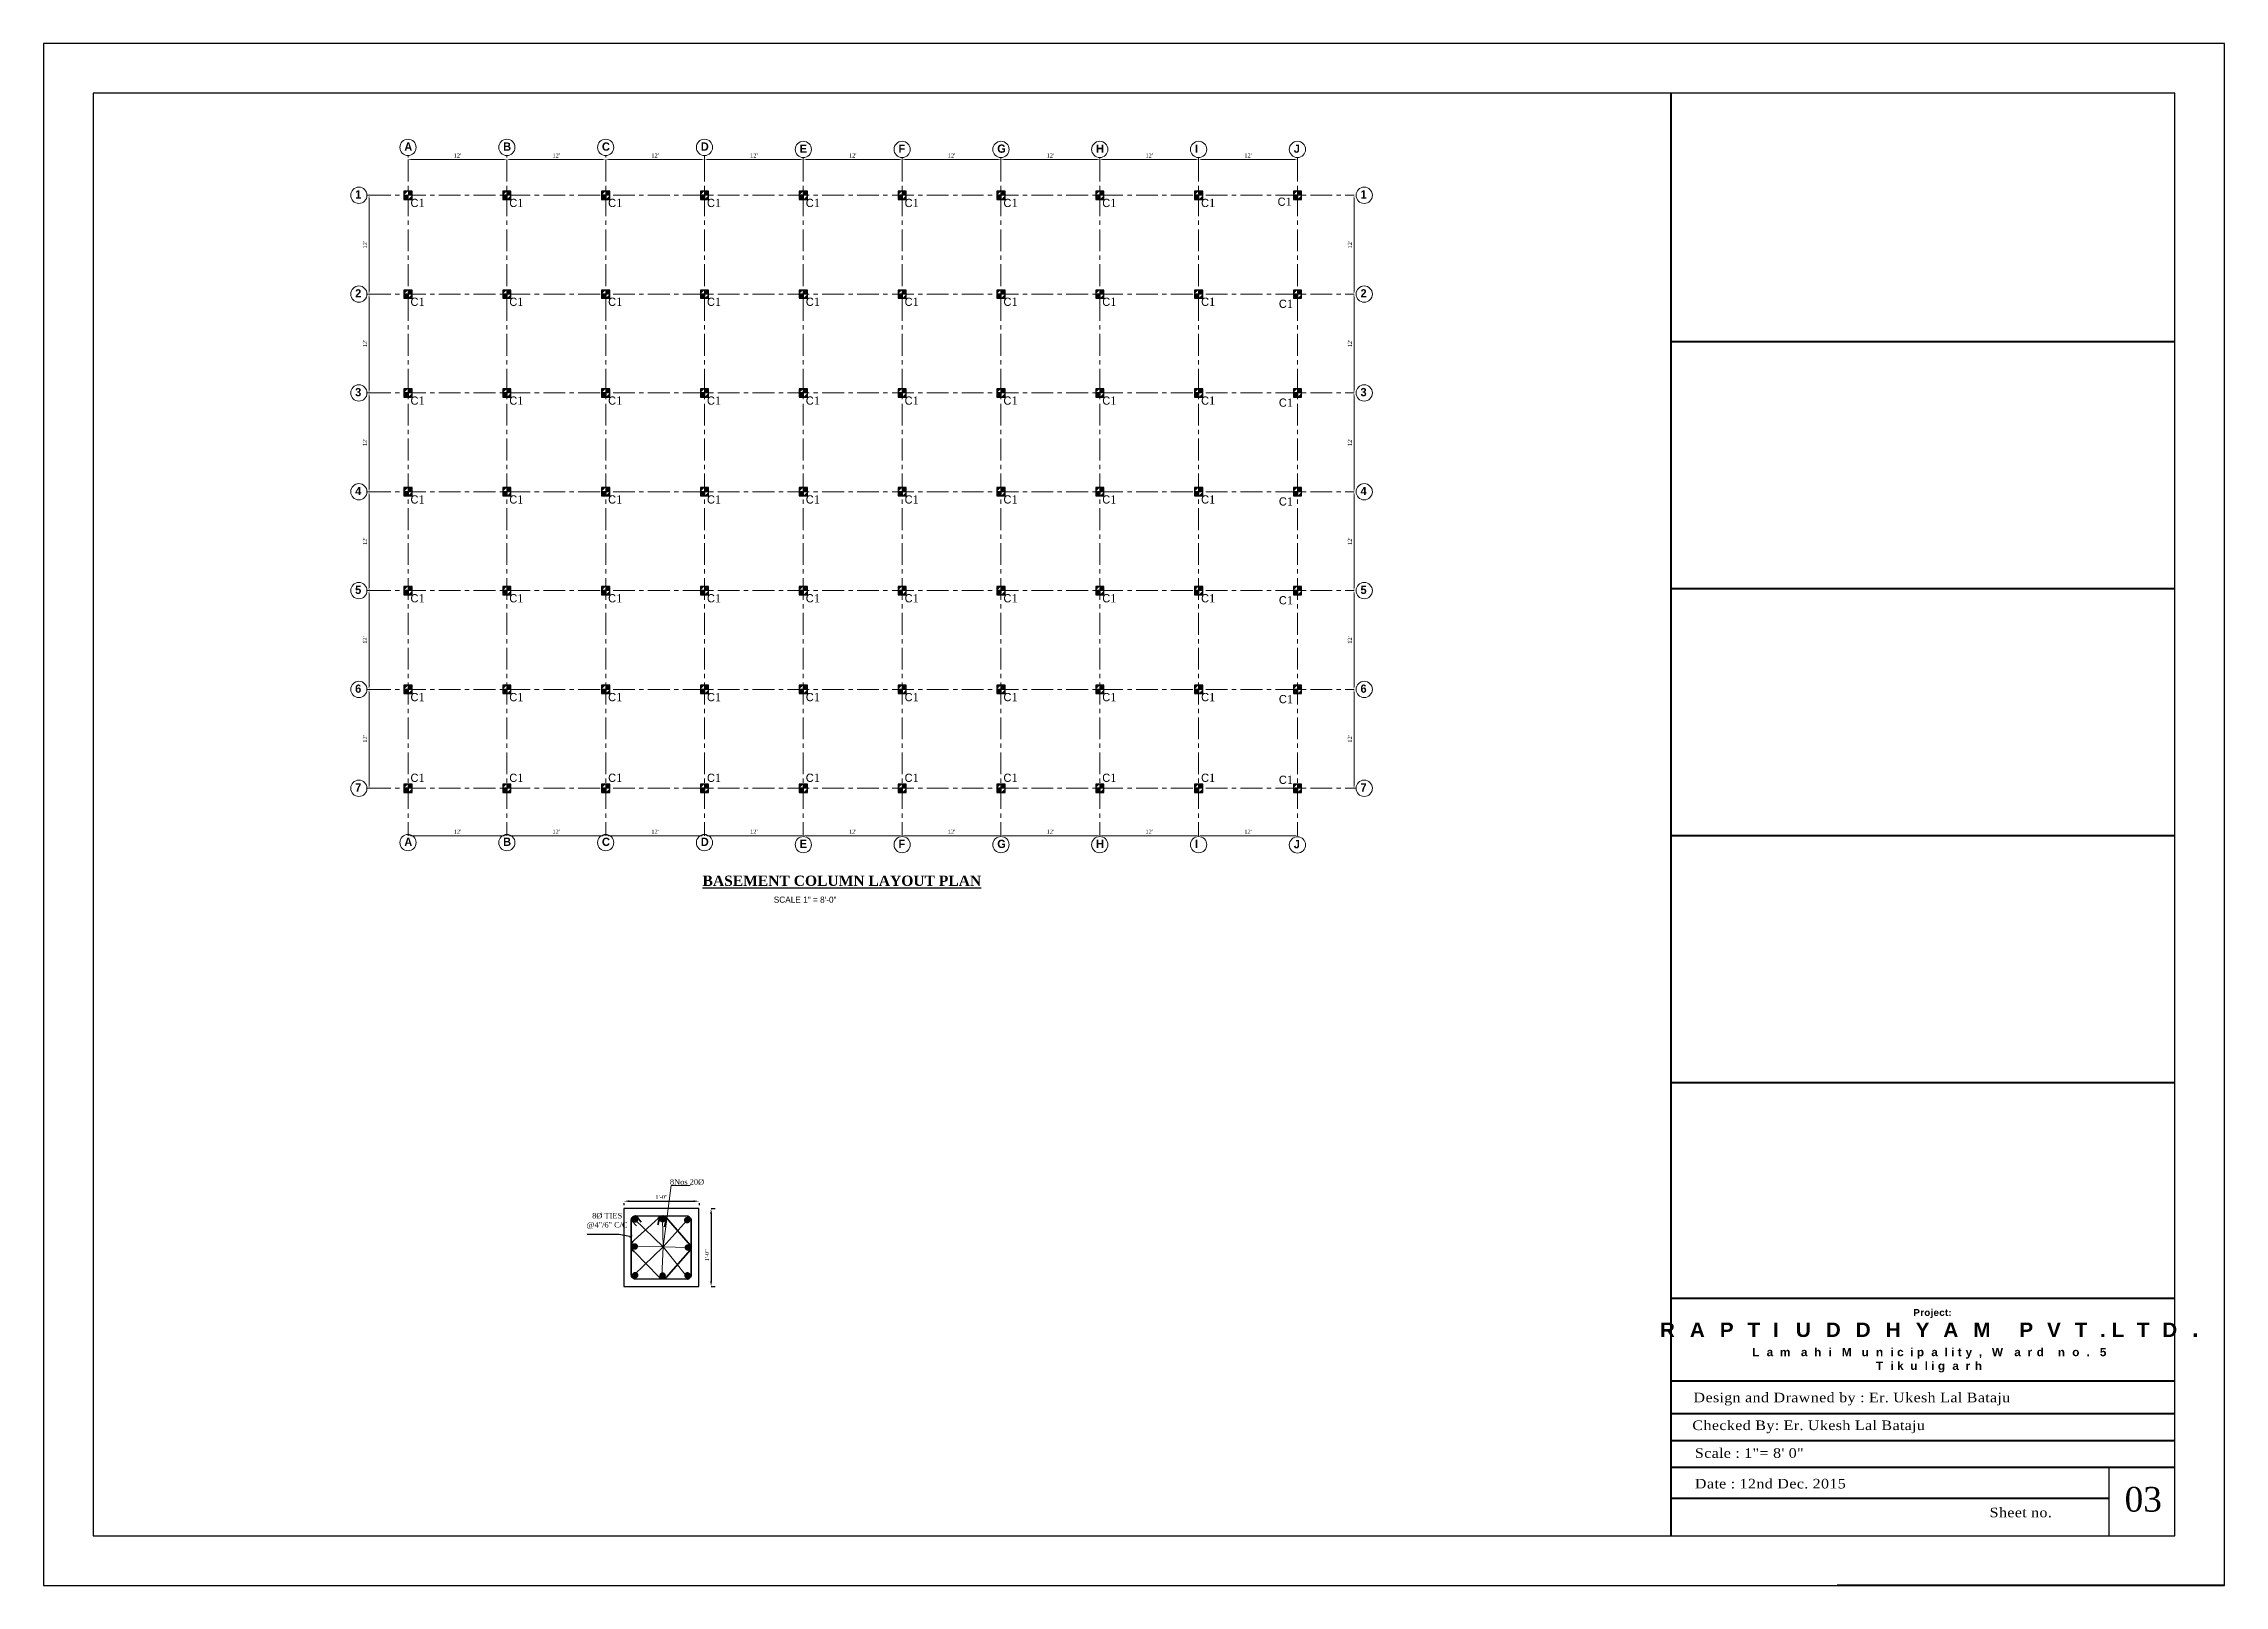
# Model space of a CAD drawing. Extents: x -2338379 to 930990, y -818978 to 106940.
# Drawn here: x 387728 to 390906, y -205212 to -202966 of the extents above; entities that cross this region are included whole.
import ezdxf

# ---------------------------------------------------------------- set-up
doc = ezdxf.new("R2010")
doc.units = 0
doc.header["$MEASUREMENT"] = 0
doc.header["$PDMODE"] = 34
doc.linetypes.add('CENTER', pattern=[50.8, 31.75, -6.35, 6.35, -6.35])
doc.layers.get('0').update_dxf_attribs({"linetype": 'CONTINUOUS', "lineweight": 30})
doc.layers.get('DEFPOINTS').update_dxf_attribs({"linetype": 'CONTINUOUS'})
for name, color, linetype, lineweight in [('Center', 11, 'CENTER', 15), ('DIM', 6, 'CONTINUOUS', 20), ('Dimension', 35, 'CONTINUOUS', 9), ('ope', 1, 'CONTINUOUS', 20), ('Outline', 4, 'CONTINUOUS', 9), ('rcc', 252, 'CONTINUOUS', 30), ('REIN FORCE BAR', 91, 'CONTINUOUS', 35), ('stair', 4, 'CONTINUOUS', 18), ('TEXT', 7, 'CONTINUOUS', 30), ('Text (Data)', 1, 'CONTINUOUS', 13), ('WALL', 1, 'CONTINUOUS', 40)]:
    doc.layers.add(name, color=color, linetype=linetype, lineweight=lineweight)
doc.layers.add('pillar12', color=7, linetype='CONTINUOUS')
doc.styles.get("Standard").update_dxf_attribs({"font": 'times.ttf', "height": 6})
doc.styles.add('STYLUSBT', font='stylu.ttf', dxfattribs={"height": 9})
doc.dimstyles.get("Standard").update_dxf_attribs({"dimscale": 0.5, "dimtxt": 12, "dimasz": 4, "dimexe": 6, "dimexo": 6, "dimgap": 3, "dimtad": 1, "dimdec": 1, "dimzin": 11, "dimdsep": 46, "dimlunit": 4, "dimtxsty": 'Standard', "dimblk1": 'ARCHTICK', "dimblk2": 'ARCHTICK', "dimsah": 1, "dimcen": 2.5, "dimdle": 6, "dimclrd": 6, "dimclre": 6, "dimclrt": 7, "dimazin": 0, "dimtfac": 1, "dimtdec": 1, "dimtix": 1, "dimtmove": 1, "dimatfit": 3, "dimldrblk": 'ARCHTICK', "dimfxl": 1, "dimtolj": 1, "dimtzin": 0, "dimarcsym": 0})
doc.dimstyles.new('Standard$0', dxfattribs={"dimtxt": 6, "dimasz": 4, "dimexe": 3, "dimexo": 6, "dimgap": 3, "dimtad": 1, "dimdec": 1, "dimzin": 0, "dimdsep": 46, "dimlunit": 4, "dimtxsty": 'Standard', "dimcen": 0.09, "dimclrd": 6, "dimclre": 6, "dimclrt": 7, "dimadec": 0, "dimazin": 0, "dimtfac": 1, "dimtdec": 1, "dimtix": 1, "dimtofl": 0, "dimtmove": 1, "dimatfit": 3, "dimfxl": 1, "dimtolj": 1, "dimtzin": 0, "dimlwd": 18, "dimlwe": 18, "dimarcsym": 0})

msp = doc.modelspace()

# ---------------------------------------------------------------- texts
for s, insert, char_height, width, attachment_point in [('\\pi-24,l24,t24;{\\fArial Black|b1|i0|c0|p34;\\W0.9;\\T1.05;Project:\\P\\H2.1x;\\T2;RAPTI UDDHYAM PVT.LTD\\H1.143x;.\\H0.5208x;\\O\\P\\H0.9599x;\\oLamahi Municipality, Ward no. 5\\PTikuligarh}', (390480.48, -204809.78), 10, 762.9723, 2), ('\\pi-42,l42,t42;{\\W1.1;\\T1.05;Design and Drawned by : Er. Ukesh Lal Bataju}', (390132.03, -204931.65), 14, 478.4843, 1), ('\\pi-42,l42,t42;{\\W1.1;\\T1.05;Checked By: Er. Ukesh Lal Bataju}', (390130.47, -204972.1), 14, 478.4843, 1), ('\\pi-42,l42,t42;{\\W1.1;\\T1.05;Scale : 1"= 8\' 0"}', (390134.09, -205012.57), 14, 478.4843, 1), ('\\pi-42,l42,t42;{\\W1.1;\\T1.05;Date : 12nd Dec. 2015}', (390134.09, -205057.16), 14, 478.4843, 1), ('\\pi-42,l42,t42;{\\W1.1;\\T1.05;Sheet no.}', (390563.59, -205099.19), 14, 478.4843, 1)]:
    msp.add_mtext(s, dxfattribs=dict(insert=insert, char_height=char_height, width=width, attachment_point=attachment_point))
at = {"layer": 'TEXT', "attachment_point": 1}
for s, insert, char_height, width in [('{\\fCentury Gothic|b1|i0|c0|p34;A}', (388253.59, -203110), 12, 451.5), ('{\\fCentury Gothic|b1|i0|c0|p34;B}', (388397.59, -203110), 12, 451.5), ('{\\fCentury Gothic|b1|i0|c0|p34;C}', (388541.59, -203110), 12, 451.5), ('{\\fCentury Gothic|b1|i0|c0|p34;D}', (388685.59, -203110), 12, 451.5), ('{\\fCentury Gothic|b1|i0|c0|p34;E}', (388829.59, -203113), 12, 451.5), ('{\\fCentury Gothic|b1|i0|c0|p34;F}', (388973.59, -203113), 12, 451.5), ('{\\fCentury Gothic|b1|i0|c0|p34;G}', (389117.59, -203113), 12, 451.5), ('{\\fCentury Gothic|b1|i0|c0|p34;H}', (389261.59, -203113), 12, 451.5), ('{\\fCentury Gothic|b1|i0|c0|p34;I}', (389405.59, -203113), 12, 451.5), ('{\\fCentury Gothic|b1|i0|c0|p34;J}', (389549.59, -203113), 12, 451.5), ('{\\fCentury Gothic|b1|i0|c0|p34;1}', (388181.96, -203179.82), 12, 451.5), ('{\\fCentury Gothic|b0|i0|c0|p34;C}1', (388262.61, -203192.13), 12, 22.0563), ('{\\fCentury Gothic|b0|i0|c0|p34;C}1', (388406.61, -203192.13), 12, 22.0563), ('{\\fCentury Gothic|b0|i0|c0|p34;C}1', (388550.61, -203192.13), 12, 22.0563), ('{\\fCentury Gothic|b0|i0|c0|p34;C}1', (388694.61, -203192.13), 12, 22.0563), ('{\\fCentury Gothic|b0|i0|c0|p34;C}1', (388838.61, -203192.13), 12, 22.0563), ('{\\fCentury Gothic|b0|i0|c0|p34;C}1', (388982.61, -203192.13), 12, 22.0563), ('{\\fCentury Gothic|b0|i0|c0|p34;C}1', (389126.61, -203192.13), 12, 22.0563), ('{\\fCentury Gothic|b0|i0|c0|p34;C}1', (389270.61, -203192.13), 12, 22.0563), ('{\\fCentury Gothic|b0|i0|c0|p34;C}1', (389414.61, -203192.13), 12, 22.0563), ('{\\fCentury Gothic|b0|i0|c0|p34;C}1', (389526.07, -203190.34), 12, 22.0563), ('{\\fCentury Gothic|b1|i0|c0|p34;1}', (389646.85, -203179.82), 12, 451.5), ('{\\fCentury Gothic|b1|i0|c0|p34;2}', (388181.96, -203323.82), 12, 451.5), ('{\\fCentury Gothic|b1|i0|c0|p34;2}', (389646.85, -203323.82), 12, 451.5), ('{\\fCentury Gothic|b0|i0|c0|p34;C}1', (388262.61, -203336.13), 12, 22.0563), ('{\\fCentury Gothic|b0|i0|c0|p34;C}1', (388406.61, -203336.13), 12, 22.0563), ('{\\fCentury Gothic|b0|i0|c0|p34;C}1', (388550.61, -203336.13), 12, 22.0563), ('{\\fCentury Gothic|b0|i0|c0|p34;C}1', (388694.61, -203336.13), 12, 22.0563), ('{\\fCentury Gothic|b0|i0|c0|p34;C}1', (388838.61, -203336.13), 12, 22.0563), ('{\\fCentury Gothic|b0|i0|c0|p34;C}1', (388982.61, -203336.13), 12, 22.0563), ('{\\fCentury Gothic|b0|i0|c0|p34;C}1', (389126.61, -203336.13), 12, 22.0563), ('{\\fCentury Gothic|b0|i0|c0|p34;C}1', (389270.61, -203336.13), 12, 22.0563), ('{\\fCentury Gothic|b0|i0|c0|p34;C}1', (389414.61, -203336.13), 12, 22.0563), ('{\\fCentury Gothic|b0|i0|c0|p34;C}1', (389527.91, -203339.07), 12, 22.0563), ('{\\fCentury Gothic|b1|i0|c0|p34;3}', (388181.96, -203467.82), 12, 451.5), ('{\\fCentury Gothic|b0|i0|c0|p34;C}1', (388262.61, -203480.13), 12, 22.0563), ('{\\fCentury Gothic|b0|i0|c0|p34;C}1', (388406.61, -203480.13), 12, 22.0563), ('{\\fCentury Gothic|b0|i0|c0|p34;C}1', (388550.61, -203480.13), 12, 22.0563), ('{\\fCentury Gothic|b0|i0|c0|p34;C}1', (388694.61, -203480.13), 12, 22.0563), ('{\\fCentury Gothic|b0|i0|c0|p34;C}1', (388838.61, -203480.13), 12, 22.0563), ('{\\fCentury Gothic|b0|i0|c0|p34;C}1', (388982.61, -203480.13), 12, 22.0563), ('{\\fCentury Gothic|b0|i0|c0|p34;C}1', (389126.61, -203480.13), 12, 22.0563), ('{\\fCentury Gothic|b0|i0|c0|p34;C}1', (389270.61, -203480.13), 12, 22.0563), ('{\\fCentury Gothic|b0|i0|c0|p34;C}1', (389414.61, -203480.13), 12, 22.0563), ('{\\fCentury Gothic|b0|i0|c0|p34;C}1', (389527.91, -203483.07), 12, 22.0563), ('{\\fCentury Gothic|b1|i0|c0|p34;3}', (389646.85, -203467.82), 12, 451.5), ('{\\fCentury Gothic|b1|i0|c0|p34;4}', (388181.96, -203611.82), 12, 451.5), ('{\\fCentury Gothic|b1|i0|c0|p34;4}', (389646.85, -203611.82), 12, 451.5), ('{\\fCentury Gothic|b0|i0|c0|p34;C}1', (388262.61, -203624.13), 12, 22.0563), ('{\\fCentury Gothic|b0|i0|c0|p34;C}1', (388406.61, -203624.13), 12, 22.0563), ('{\\fCentury Gothic|b0|i0|c0|p34;C}1', (388550.61, -203624.13), 12, 22.0563), ('{\\fCentury Gothic|b0|i0|c0|p34;C}1', (388694.61, -203624.13), 12, 22.0563), ('{\\fCentury Gothic|b0|i0|c0|p34;C}1', (388838.61, -203624.13), 12, 22.0563), ('{\\fCentury Gothic|b0|i0|c0|p34;C}1', (388982.61, -203624.13), 12, 22.0563), ('{\\fCentury Gothic|b0|i0|c0|p34;C}1', (389126.61, -203624.13), 12, 22.0563), ('{\\fCentury Gothic|b0|i0|c0|p34;C}1', (389270.61, -203624.13), 12, 22.0563), ('{\\fCentury Gothic|b0|i0|c0|p34;C}1', (389414.61, -203624.13), 12, 22.0563), ('{\\fCentury Gothic|b0|i0|c0|p34;C}1', (389527.91, -203627.07), 12, 22.0563), ('{\\fCentury Gothic|b1|i0|c0|p34;5}', (388181.96, -203755.82), 12, 451.5), ('{\\fCentury Gothic|b0|i0|c0|p34;C}1', (388262.61, -203768.13), 12, 22.0563), ('{\\fCentury Gothic|b0|i0|c0|p34;C}1', (388406.61, -203768.13), 12, 22.0563), ('{\\fCentury Gothic|b0|i0|c0|p34;C}1', (388550.61, -203768.13), 12, 22.0563), ('{\\fCentury Gothic|b0|i0|c0|p34;C}1', (388694.61, -203768.13), 12, 22.0563), ('{\\fCentury Gothic|b0|i0|c0|p34;C}1', (388838.61, -203768.13), 12, 22.0563), ('{\\fCentury Gothic|b0|i0|c0|p34;C}1', (388982.61, -203768.13), 12, 22.0563), ('{\\fCentury Gothic|b0|i0|c0|p34;C}1', (389126.61, -203768.13), 12, 22.0563), ('{\\fCentury Gothic|b0|i0|c0|p34;C}1', (389270.61, -203768.13), 12, 22.0563), ('{\\fCentury Gothic|b0|i0|c0|p34;C}1', (389414.61, -203768.13), 12, 22.0563), ('{\\fCentury Gothic|b0|i0|c0|p34;C}1', (389527.91, -203771.07), 12, 22.0563), ('{\\fCentury Gothic|b1|i0|c0|p34;5}', (389646.85, -203755.82), 12, 451.5), ('{\\fCentury Gothic|b1|i0|c0|p34;6}', (388181.96, -203899.82), 12, 451.5), ('{\\fCentury Gothic|b1|i0|c0|p34;6}', (389646.85, -203899.82), 12, 451.5), ('{\\fCentury Gothic|b0|i0|c0|p34;C}1', (388262.61, -203912.13), 12, 22.0563), ('{\\fCentury Gothic|b0|i0|c0|p34;C}1', (388406.61, -203912.13), 12, 22.0563), ('{\\fCentury Gothic|b0|i0|c0|p34;C}1', (388550.61, -203912.13), 12, 22.0563), ('{\\fCentury Gothic|b0|i0|c0|p34;C}1', (388694.61, -203912.13), 12, 22.0563), ('{\\fCentury Gothic|b0|i0|c0|p34;C}1', (388838.61, -203912.13), 12, 22.0563), ('{\\fCentury Gothic|b0|i0|c0|p34;C}1', (388982.61, -203912.13), 12, 22.0563), ('{\\fCentury Gothic|b0|i0|c0|p34;C}1', (389126.61, -203912.13), 12, 22.0563), ('{\\fCentury Gothic|b0|i0|c0|p34;C}1', (389270.61, -203912.13), 12, 22.0563), ('{\\fCentury Gothic|b0|i0|c0|p34;C}1', (389414.61, -203912.13), 12, 22.0563), ('{\\fCentury Gothic|b0|i0|c0|p34;C}1', (389527.91, -203915.07), 12, 22.0563), ('{\\fCentury Gothic|b0|i0|c0|p34;C}1', (388262.61, -204029.67), 12, 22.0563), ('{\\fCentury Gothic|b0|i0|c0|p34;C}1', (388406.61, -204029.67), 12, 22.0563), ('{\\fCentury Gothic|b0|i0|c0|p34;C}1', (388550.61, -204029.67), 12, 22.0563), ('{\\fCentury Gothic|b0|i0|c0|p34;C}1', (388694.61, -204029.67), 12, 22.0563), ('{\\fCentury Gothic|b0|i0|c0|p34;C}1', (388838.61, -204029.67), 12, 22.0563), ('{\\fCentury Gothic|b0|i0|c0|p34;C}1', (388982.61, -204029.67), 12, 22.0563), ('{\\fCentury Gothic|b0|i0|c0|p34;C}1', (389126.61, -204029.67), 12, 22.0563), ('{\\fCentury Gothic|b0|i0|c0|p34;C}1', (389270.61, -204029.67), 12, 22.0563), ('{\\fCentury Gothic|b0|i0|c0|p34;C}1', (389414.61, -204029.67), 12, 22.0563), ('{\\fCentury Gothic|b0|i0|c0|p34;C}1', (389527.91, -204032.61), 12, 22.0563), ('{\\fCentury Gothic|b1|i0|c0|p34;7}', (388181.96, -204043.82), 12, 451.5), ('{\\fCentury Gothic|b1|i0|c0|p34;7}', (389646.85, -204043.82), 12, 451.5), ('{\\fCentury Gothic|b1|i0|c0|p34;A}', (388253.59, -204122.99), 12, 451.5), ('{\\fCentury Gothic|b1|i0|c0|p34;B}', (388397.59, -204122.99), 12, 451.5), ('{\\fCentury Gothic|b1|i0|c0|p34;C}', (388541.59, -204122.99), 12, 451.5), ('{\\fCentury Gothic|b1|i0|c0|p34;D}', (388685.59, -204122.99), 12, 451.5), ('{\\fCentury Gothic|b1|i0|c0|p34;E}', (388829.59, -204125.99), 12, 451.5), ('{\\fCentury Gothic|b1|i0|c0|p34;F}', (388973.59, -204125.99), 12, 451.5), ('{\\fCentury Gothic|b1|i0|c0|p34;G}', (389117.59, -204125.99), 12, 451.5), ('{\\fCentury Gothic|b1|i0|c0|p34;H}', (389261.59, -204125.99), 12, 451.5), ('{\\fCentury Gothic|b1|i0|c0|p34;I}', (389405.59, -204125.99), 12, 451.5), ('{\\fCentury Gothic|b1|i0|c0|p34;J}', (389549.59, -204126.36), 12, 451.5), ('{\\fRomantic|b1|i0|c2|p2;\\LBASEMENT COLUMN LAYOUT PLAN}', (388688.18, -204178.2), 15, 669)]:
    msp.add_mtext(s, dxfattribs=dict(at, insert=insert, char_height=char_height, width=width))
at = {"layer": 'TEXT', "ltscale": 20, "insert": (388791.9, -204208.8), "char_height": 9, "width": 245.5296, "attachment_point": 1, "style": 'STYLUSBT'}
msp.add_mtext('SCALE 1" = 8\'-0"', dxfattribs=at)
at = {"layer": 'Text (Data)', "lineweight": 80, "insert": (390760.25, -205068.92), "char_height": 36, "width": 54.6723, "attachment_point": 1}
msp.add_mtext('03', dxfattribs=at)
at = {"layer": 'WALL', "color": 7, "char_height": 8, "attachment_point": 5}
for s, insert in [('8Nos 20%%C ', (388665.51, -204624.8)), ('8%%c TIES \\P@4"/6" C/C', (388549.19, -204681.53))]:
    msp.add_mtext(s, dxfattribs=dict(at, insert=insert))

# ---------------------------------------------------------------- blocks, each defined once
blk = doc.blocks.new('pill12')
h = blk.add_hatch(color=5)
h.paths.add_polyline_path([(-6, -6), (6, -6), (6, 6), (-6, 6)], flags=17)
edge = h.paths.add_edge_path(flags=17)
edge.add_line((6, 0), (-6, 0))
edge.add_line((0, 6), (0, -6))
for p, q in [((6, 0), (-6, 0)), ((0, 6), (0, -6))]:
    blk.add_line(p, q)
blk.add_lwpolyline([(-6, -6), (6, -6), (6, 6), (-6, 6)], close=True)
blk = doc.blocks.new('*D92')
at = {"layer": 'DEFPOINTS', "color": 0, "lineweight": 30, "transparency": 16777216}
for p in [(388259, -203135), (388403, -203135), (388403, -203135)]:
    blk.add_point(p, dxfattribs=at)
at = {"layer": 'DIM', "color": 6, "lineweight": 18, "transparency": 16777216}
for p, q in [((388259, -203129), (388259, -203132)), ((388263, -203135), (388399, -203135)), ((388403, -203129), (388403, -203132))]:
    blk.add_line(p, q, dxfattribs=at)
at = {"layer": 'DIM', "color": 6, "lineweight": 30, "transparency": 16777216}
for points in [[(388263, -203134.4), (388263, -203135.7), (388259, -203135)], [(388399, -203134.4), (388399, -203135.7), (388403, -203135)]]:
    blk.add_solid(points, dxfattribs=at)
at = {"layer": 'DIM', "color": 7, "transparency": 16777216, "insert": (388331, -203129), "char_height": 6, "attachment_point": 5}
blk.add_mtext("\\A1;12'", dxfattribs=at)
blk = doc.blocks.new('*D93')
at = {"layer": 'DEFPOINTS', "color": 0, "lineweight": 30, "transparency": 16777216}
for p in [(388403, -203135), (388547, -203135), (388547, -203135)]:
    blk.add_point(p, dxfattribs=at)
at = {"layer": 'DIM', "color": 6, "lineweight": 18, "transparency": 16777216}
for p, q in [((388403, -203129), (388403, -203132)), ((388407, -203135), (388543, -203135)), ((388547, -203129), (388547, -203132))]:
    blk.add_line(p, q, dxfattribs=at)
at = {"layer": 'DIM', "color": 6, "lineweight": 30, "transparency": 16777216}
for points in [[(388407, -203134.4), (388407, -203135.7), (388403, -203135)], [(388543, -203134.4), (388543, -203135.7), (388547, -203135)]]:
    blk.add_solid(points, dxfattribs=at)
at = {"layer": 'DIM', "color": 7, "transparency": 16777216, "insert": (388475, -203129), "char_height": 6, "attachment_point": 5}
blk.add_mtext("\\A1;12'", dxfattribs=at)
blk = doc.blocks.new('*D94')
at = {"layer": 'DEFPOINTS', "color": 0, "lineweight": 30, "transparency": 16777216}
for p in [(388547, -203135), (388691, -203135), (388691, -203135)]:
    blk.add_point(p, dxfattribs=at)
at = {"layer": 'DIM', "color": 6, "lineweight": 18, "transparency": 16777216}
for p, q in [((388547, -203129), (388547, -203132)), ((388551, -203135), (388687, -203135)), ((388691, -203129), (388691, -203132))]:
    blk.add_line(p, q, dxfattribs=at)
at = {"layer": 'DIM', "color": 6, "lineweight": 30, "transparency": 16777216}
for points in [[(388551, -203134.4), (388551, -203135.7), (388547, -203135)], [(388687, -203134.4), (388687, -203135.7), (388691, -203135)]]:
    blk.add_solid(points, dxfattribs=at)
at = {"layer": 'DIM', "color": 7, "transparency": 16777216, "insert": (388619, -203129), "char_height": 6, "attachment_point": 5}
blk.add_mtext("\\A1;12'", dxfattribs=at)
blk = doc.blocks.new('*D95')
at = {"color": 6, "lineweight": 18, "transparency": 16777216}
for p, q in [((388691, -203135), (388691, -203132)), ((388695, -203135), (388831, -203135)), ((388835, -203135), (388835, -203132))]:
    blk.add_line(p, q, dxfattribs=at)
at = {"color": 6, "lineweight": 30, "transparency": 16777216}
for points in [[(388695, -203134.4), (388695, -203135.7), (388691, -203135)], [(388831, -203134.4), (388831, -203135.7), (388835, -203135)]]:
    blk.add_solid(points, dxfattribs=at)
at = {"layer": 'DEFPOINTS', "color": 0, "lineweight": 30, "transparency": 16777216}
for p in [(388691, -203135), (388835, -203135), (388835, -203135)]:
    blk.add_point(p, dxfattribs=at)
at = {"color": 7, "lineweight": 30, "transparency": 16777216, "insert": (388763, -203129), "char_height": 6, "attachment_point": 5}
blk.add_mtext("\\A1;12'", dxfattribs=at)
blk = doc.blocks.new('*D96')
at = {"color": 6, "lineweight": 18, "transparency": 16777216}
for p, q in [((388835, -203135), (388835, -203132)), ((388839, -203135), (388975, -203135)), ((388979, -203135), (388979, -203132))]:
    blk.add_line(p, q, dxfattribs=at)
at = {"color": 6, "lineweight": 30, "transparency": 16777216}
for points in [[(388839, -203134.4), (388839, -203135.7), (388835, -203135)], [(388975, -203134.4), (388975, -203135.7), (388979, -203135)]]:
    blk.add_solid(points, dxfattribs=at)
at = {"layer": 'DEFPOINTS', "color": 0, "lineweight": 30, "transparency": 16777216}
for p in [(388835, -203135), (388979, -203135), (388979, -203135)]:
    blk.add_point(p, dxfattribs=at)
at = {"color": 7, "lineweight": 30, "transparency": 16777216, "insert": (388907, -203129), "char_height": 6, "attachment_point": 5}
blk.add_mtext("\\A1;12'", dxfattribs=at)
blk = doc.blocks.new('*D97')
at = {"color": 6, "lineweight": 18, "transparency": 16777216}
for p, q in [((388979, -203135), (388979, -203132)), ((388983, -203135), (389119, -203135)), ((389123, -203135), (389123, -203132))]:
    blk.add_line(p, q, dxfattribs=at)
at = {"color": 6, "lineweight": 30, "transparency": 16777216}
for points in [[(388983, -203134.4), (388983, -203135.7), (388979, -203135)], [(389119, -203134.4), (389119, -203135.7), (389123, -203135)]]:
    blk.add_solid(points, dxfattribs=at)
at = {"layer": 'DEFPOINTS', "color": 0, "lineweight": 30, "transparency": 16777216}
for p in [(388979, -203135), (389123, -203135), (389123, -203135)]:
    blk.add_point(p, dxfattribs=at)
at = {"color": 7, "lineweight": 30, "transparency": 16777216, "insert": (389051, -203129), "char_height": 6, "attachment_point": 5}
blk.add_mtext("\\A1;12'", dxfattribs=at)
blk = doc.blocks.new('*D98')
at = {"color": 6, "lineweight": 18, "transparency": 16777216}
for p, q in [((389123, -203135), (389123, -203132)), ((389127, -203135), (389263, -203135)), ((389267, -203135), (389267, -203132))]:
    blk.add_line(p, q, dxfattribs=at)
at = {"color": 6, "lineweight": 30, "transparency": 16777216}
for points in [[(389127, -203134.4), (389127, -203135.7), (389123, -203135)], [(389263, -203134.4), (389263, -203135.7), (389267, -203135)]]:
    blk.add_solid(points, dxfattribs=at)
at = {"layer": 'DEFPOINTS', "color": 0, "lineweight": 30, "transparency": 16777216}
for p in [(389123, -203135), (389267, -203135), (389267, -203135)]:
    blk.add_point(p, dxfattribs=at)
at = {"color": 7, "lineweight": 30, "transparency": 16777216, "insert": (389195, -203129), "char_height": 6, "attachment_point": 5}
blk.add_mtext("\\A1;12'", dxfattribs=at)
blk = doc.blocks.new('*D99')
at = {"color": 6, "lineweight": 18, "transparency": 16777216}
for p, q in [((389267, -203135), (389267, -203132)), ((389271, -203135), (389407, -203135)), ((389411, -203135), (389411, -203132))]:
    blk.add_line(p, q, dxfattribs=at)
at = {"color": 6, "lineweight": 30, "transparency": 16777216}
for points in [[(389271, -203134.4), (389271, -203135.7), (389267, -203135)], [(389407, -203134.4), (389407, -203135.7), (389411, -203135)]]:
    blk.add_solid(points, dxfattribs=at)
at = {"layer": 'DEFPOINTS', "color": 0, "lineweight": 30, "transparency": 16777216}
for p in [(389267, -203135), (389411, -203135), (389411, -203135.7)]:
    blk.add_point(p, dxfattribs=at)
at = {"color": 7, "lineweight": 30, "transparency": 16777216, "insert": (389339, -203129), "char_height": 6, "attachment_point": 5}
blk.add_mtext("\\A1;12'", dxfattribs=at)
blk = doc.blocks.new('*D100')
at = {"color": 6, "lineweight": 18, "transparency": 16777216}
for p, q in [((389411, -203135), (389411, -203132)), ((389415, -203135), (389551, -203135)), ((389555, -203135), (389555, -203132))]:
    blk.add_line(p, q, dxfattribs=at)
at = {"color": 6, "lineweight": 30, "transparency": 16777216}
for points in [[(389415, -203134.4), (389415, -203135.7), (389411, -203135)], [(389551, -203134.4), (389551, -203135.7), (389555, -203135)]]:
    blk.add_solid(points, dxfattribs=at)
at = {"layer": 'DEFPOINTS', "color": 0, "lineweight": 30, "transparency": 16777216}
for p in [(389411, -203135.7), (389555, -203135), (389555, -203135)]:
    blk.add_point(p, dxfattribs=at)
at = {"color": 7, "lineweight": 30, "transparency": 16777216, "insert": (389483, -203129), "char_height": 6, "attachment_point": 5}
blk.add_mtext("\\A1;12'", dxfattribs=at)
blk = doc.blocks.new('*D101')
at = {"color": 6, "lineweight": 18, "transparency": 16777216}
for p, q in [((388202.2, -203187), (388199.2, -203187)), ((388202.2, -203191), (388202.2, -203327)), ((388202.2, -203331), (388199.2, -203331))]:
    blk.add_line(p, q, dxfattribs=at)
at = {"color": 6, "lineweight": 30, "transparency": 16777216}
for points in [[(388201.6, -203191), (388202.9, -203191), (388202.2, -203187)], [(388201.6, -203327), (388202.9, -203327), (388202.2, -203331)]]:
    blk.add_solid(points, dxfattribs=at)
at = {"layer": 'DEFPOINTS', "color": 0, "lineweight": 30, "transparency": 16777216}
for p in [(388202.2, -203187), (388202.2, -203331), (388202.2, -203331)]:
    blk.add_point(p, dxfattribs=at)
at = {"color": 7, "lineweight": 30, "transparency": 16777216, "insert": (388196.2, -203259), "char_height": 6, "attachment_point": 5, "rotation": 90}
blk.add_mtext("\\A1;12'", dxfattribs=at)
blk = doc.blocks.new('*D102')
at = {"color": 6, "lineweight": 18, "transparency": 16777216}
for p, q in [((388202.2, -203331), (388199.2, -203331)), ((388202.2, -203335), (388202.2, -203471)), ((388202.2, -203475), (388199.2, -203475))]:
    blk.add_line(p, q, dxfattribs=at)
at = {"color": 6, "lineweight": 30, "transparency": 16777216}
for points in [[(388201.6, -203335), (388202.9, -203335), (388202.2, -203331)], [(388201.6, -203471), (388202.9, -203471), (388202.2, -203475)]]:
    blk.add_solid(points, dxfattribs=at)
at = {"layer": 'DEFPOINTS', "color": 0, "lineweight": 30, "transparency": 16777216}
for p in [(388202.2, -203331), (388202.2, -203475), (388202.2, -203475)]:
    blk.add_point(p, dxfattribs=at)
at = {"color": 7, "lineweight": 30, "transparency": 16777216, "insert": (388196.2, -203403), "char_height": 6, "attachment_point": 5, "rotation": 90}
blk.add_mtext("\\A1;12'", dxfattribs=at)
blk = doc.blocks.new('*D103')
at = {"color": 6, "lineweight": 18, "transparency": 16777216}
for p, q in [((388202.2, -203475), (388199.2, -203475)), ((388202.2, -203479), (388202.2, -203615)), ((388202.2, -203619), (388199.2, -203619))]:
    blk.add_line(p, q, dxfattribs=at)
at = {"color": 6, "lineweight": 30, "transparency": 16777216}
for points in [[(388201.6, -203479), (388202.9, -203479), (388202.2, -203475)], [(388201.6, -203615), (388202.9, -203615), (388202.2, -203619)]]:
    blk.add_solid(points, dxfattribs=at)
at = {"layer": 'DEFPOINTS', "color": 0, "lineweight": 30, "transparency": 16777216}
for p in [(388202.2, -203475), (388202.2, -203619), (388202.2, -203619)]:
    blk.add_point(p, dxfattribs=at)
at = {"color": 7, "lineweight": 30, "transparency": 16777216, "insert": (388196.2, -203547), "char_height": 6, "attachment_point": 5, "rotation": 90}
blk.add_mtext("\\A1;12'", dxfattribs=at)
blk = doc.blocks.new('*D104')
at = {"color": 6, "lineweight": 18, "transparency": 16777216}
for p, q in [((388202.2, -203619), (388199.2, -203619)), ((388202.2, -203623), (388202.2, -203759)), ((388202.2, -203763), (388199.2, -203763))]:
    blk.add_line(p, q, dxfattribs=at)
at = {"color": 6, "lineweight": 30, "transparency": 16777216}
for points in [[(388201.6, -203623), (388202.9, -203623), (388202.2, -203619)], [(388201.6, -203759), (388202.9, -203759), (388202.2, -203763)]]:
    blk.add_solid(points, dxfattribs=at)
at = {"layer": 'DEFPOINTS', "color": 0, "lineweight": 30, "transparency": 16777216}
for p in [(388202.2, -203619), (388202.2, -203763), (388202.2, -203763)]:
    blk.add_point(p, dxfattribs=at)
at = {"color": 7, "lineweight": 30, "transparency": 16777216, "insert": (388196.2, -203691), "char_height": 6, "attachment_point": 5, "rotation": 90}
blk.add_mtext("\\A1;12'", dxfattribs=at)
blk = doc.blocks.new('*D105')
at = {"color": 6, "lineweight": 18, "transparency": 16777216}
for p, q in [((388202.2, -203763), (388199.2, -203763)), ((388202.2, -203767), (388202.2, -203903)), ((388202.2, -203907), (388199.2, -203907))]:
    blk.add_line(p, q, dxfattribs=at)
at = {"color": 6, "lineweight": 30, "transparency": 16777216}
for points in [[(388201.6, -203767), (388202.9, -203767), (388202.2, -203763)], [(388201.6, -203903), (388202.9, -203903), (388202.2, -203907)]]:
    blk.add_solid(points, dxfattribs=at)
at = {"layer": 'DEFPOINTS', "color": 0, "lineweight": 30, "transparency": 16777216}
for p in [(388202.2, -203763), (388202.2, -203907), (388202.2, -203907)]:
    blk.add_point(p, dxfattribs=at)
at = {"color": 7, "lineweight": 30, "transparency": 16777216, "insert": (388196.2, -203835), "char_height": 6, "attachment_point": 5, "rotation": 90}
blk.add_mtext("\\A1;12'", dxfattribs=at)
blk = doc.blocks.new('*D106')
at = {"color": 6, "lineweight": 18, "transparency": 16777216}
for p, q in [((388202.2, -203907), (388199.2, -203907)), ((388202.2, -203911), (388202.2, -204047)), ((388202.2, -204051), (388199.2, -204051))]:
    blk.add_line(p, q, dxfattribs=at)
at = {"color": 6, "lineweight": 30, "transparency": 16777216}
for points in [[(388201.6, -203911), (388202.9, -203911), (388202.2, -203907)], [(388201.6, -204047), (388202.9, -204047), (388202.2, -204051)]]:
    blk.add_solid(points, dxfattribs=at)
at = {"layer": 'DEFPOINTS', "color": 0, "lineweight": 30, "transparency": 16777216}
for p in [(388202.2, -203907), (388202.2, -204051), (388202.2, -204051)]:
    blk.add_point(p, dxfattribs=at)
at = {"color": 7, "lineweight": 30, "transparency": 16777216, "insert": (388196.2, -203979), "char_height": 6, "attachment_point": 5, "rotation": 90}
blk.add_mtext("\\A1;12'", dxfattribs=at)
blk = doc.blocks.new('*D107')
at = {"color": 6, "lineweight": 18, "transparency": 16777216}
for p, q in [((388259, -204120.1), (388259, -204117.1)), ((388263, -204120.1), (388399, -204120.1)), ((388403, -204120.1), (388403, -204117.1))]:
    blk.add_line(p, q, dxfattribs=at)
at = {"color": 6, "lineweight": 30, "transparency": 16777216}
for points in [[(388263, -204119.5), (388263, -204120.8), (388259, -204120.1)], [(388399, -204119.5), (388399, -204120.8), (388403, -204120.1)]]:
    blk.add_solid(points, dxfattribs=at)
at = {"layer": 'DEFPOINTS', "color": 0, "lineweight": 30, "transparency": 16777216}
for p in [(388259, -204120.1), (388403, -204120.1), (388403, -204120.1)]:
    blk.add_point(p, dxfattribs=at)
at = {"color": 7, "lineweight": 30, "transparency": 16777216, "insert": (388331, -204114.1), "char_height": 6, "attachment_point": 5}
blk.add_mtext("\\A1;12'", dxfattribs=at)
blk = doc.blocks.new('*D108')
at = {"color": 6, "lineweight": 18, "transparency": 16777216}
for p, q in [((388403, -204120.1), (388403, -204117.1)), ((388407, -204120.1), (388543, -204120.1)), ((388547, -204120.1), (388547, -204117.1))]:
    blk.add_line(p, q, dxfattribs=at)
at = {"color": 6, "lineweight": 30, "transparency": 16777216}
for points in [[(388407, -204119.5), (388407, -204120.8), (388403, -204120.1)], [(388543, -204119.5), (388543, -204120.8), (388547, -204120.1)]]:
    blk.add_solid(points, dxfattribs=at)
at = {"layer": 'DEFPOINTS', "color": 0, "lineweight": 30, "transparency": 16777216}
for p in [(388403, -204120.1), (388547, -204120.1), (388547, -204120.1)]:
    blk.add_point(p, dxfattribs=at)
at = {"color": 7, "lineweight": 30, "transparency": 16777216, "insert": (388475, -204114.1), "char_height": 6, "attachment_point": 5}
blk.add_mtext("\\A1;12'", dxfattribs=at)
blk = doc.blocks.new('*D109')
at = {"color": 6, "lineweight": 18, "transparency": 16777216}
for p, q in [((388547, -204120.1), (388547, -204117.1)), ((388551, -204120.1), (388687, -204120.1)), ((388691, -204120.1), (388691, -204117.1))]:
    blk.add_line(p, q, dxfattribs=at)
at = {"color": 6, "lineweight": 30, "transparency": 16777216}
for points in [[(388551, -204119.5), (388551, -204120.8), (388547, -204120.1)], [(388687, -204119.5), (388687, -204120.8), (388691, -204120.1)]]:
    blk.add_solid(points, dxfattribs=at)
at = {"layer": 'DEFPOINTS', "color": 0, "lineweight": 30, "transparency": 16777216}
for p in [(388547, -204120.1), (388691, -204120.1), (388691, -204120.1)]:
    blk.add_point(p, dxfattribs=at)
at = {"color": 7, "lineweight": 30, "transparency": 16777216, "insert": (388619, -204114.1), "char_height": 6, "attachment_point": 5}
blk.add_mtext("\\A1;12'", dxfattribs=at)
blk = doc.blocks.new('*D110')
at = {"color": 6, "lineweight": 18, "transparency": 16777216}
for p, q in [((388691, -204120.1), (388691, -204117.1)), ((388695, -204120.1), (388831, -204120.1)), ((388835, -204120.1), (388835, -204117.1))]:
    blk.add_line(p, q, dxfattribs=at)
at = {"color": 6, "lineweight": 30, "transparency": 16777216}
for points in [[(388695, -204119.5), (388695, -204120.8), (388691, -204120.1)], [(388831, -204119.5), (388831, -204120.8), (388835, -204120.1)]]:
    blk.add_solid(points, dxfattribs=at)
at = {"layer": 'DEFPOINTS', "color": 0, "lineweight": 30, "transparency": 16777216}
for p in [(388691, -204120.1), (388835, -204120.1), (388835, -204120.1)]:
    blk.add_point(p, dxfattribs=at)
at = {"color": 7, "lineweight": 30, "transparency": 16777216, "insert": (388763, -204114.1), "char_height": 6, "attachment_point": 5}
blk.add_mtext("\\A1;12'", dxfattribs=at)
blk = doc.blocks.new('*D111')
at = {"color": 6, "lineweight": 18, "transparency": 16777216}
for p, q in [((388835, -204120.1), (388835, -204117.1)), ((388839, -204120.1), (388975, -204120.1)), ((388979, -204120.1), (388979, -204117.1))]:
    blk.add_line(p, q, dxfattribs=at)
at = {"color": 6, "lineweight": 30, "transparency": 16777216}
for points in [[(388839, -204119.5), (388839, -204120.8), (388835, -204120.1)], [(388975, -204119.5), (388975, -204120.8), (388979, -204120.1)]]:
    blk.add_solid(points, dxfattribs=at)
at = {"layer": 'DEFPOINTS', "color": 0, "lineweight": 30, "transparency": 16777216}
for p in [(388835, -204120.1), (388979, -204120.1), (388979, -204120.1)]:
    blk.add_point(p, dxfattribs=at)
at = {"color": 7, "lineweight": 30, "transparency": 16777216, "insert": (388907, -204114.1), "char_height": 6, "attachment_point": 5}
blk.add_mtext("\\A1;12'", dxfattribs=at)
blk = doc.blocks.new('*D112')
at = {"color": 6, "lineweight": 18, "transparency": 16777216}
for p, q in [((388979, -204120.1), (388979, -204117.1)), ((388983, -204120.1), (389119, -204120.1)), ((389123, -204120.1), (389123, -204117.1))]:
    blk.add_line(p, q, dxfattribs=at)
at = {"color": 6, "lineweight": 30, "transparency": 16777216}
for points in [[(388983, -204119.5), (388983, -204120.8), (388979, -204120.1)], [(389119, -204119.5), (389119, -204120.8), (389123, -204120.1)]]:
    blk.add_solid(points, dxfattribs=at)
at = {"layer": 'DEFPOINTS', "color": 0, "lineweight": 30, "transparency": 16777216}
for p in [(388979, -204120.1), (389123, -204120.1), (389123, -204120.1)]:
    blk.add_point(p, dxfattribs=at)
at = {"color": 7, "lineweight": 30, "transparency": 16777216, "insert": (389051, -204114.1), "char_height": 6, "attachment_point": 5}
blk.add_mtext("\\A1;12'", dxfattribs=at)
blk = doc.blocks.new('*D113')
at = {"color": 6, "lineweight": 18, "transparency": 16777216}
for p, q in [((389123, -204120.1), (389123, -204117.1)), ((389127, -204120.1), (389263, -204120.1)), ((389267, -204120.1), (389267, -204117.1))]:
    blk.add_line(p, q, dxfattribs=at)
at = {"color": 6, "lineweight": 30, "transparency": 16777216}
for points in [[(389127, -204119.5), (389127, -204120.8), (389123, -204120.1)], [(389263, -204119.5), (389263, -204120.8), (389267, -204120.1)]]:
    blk.add_solid(points, dxfattribs=at)
at = {"layer": 'DEFPOINTS', "color": 0, "lineweight": 30, "transparency": 16777216}
for p in [(389123, -204120.1), (389267, -204120.1), (389267, -204120.1)]:
    blk.add_point(p, dxfattribs=at)
at = {"color": 7, "lineweight": 30, "transparency": 16777216, "insert": (389195, -204114.1), "char_height": 6, "attachment_point": 5}
blk.add_mtext("\\A1;12'", dxfattribs=at)
blk = doc.blocks.new('*D114')
at = {"color": 6, "lineweight": 18, "transparency": 16777216}
for p, q in [((389267, -204120.1), (389267, -204117.1)), ((389271, -204120.1), (389407, -204120.1)), ((389411, -204120.1), (389411, -204117.1))]:
    blk.add_line(p, q, dxfattribs=at)
at = {"color": 6, "lineweight": 30, "transparency": 16777216}
for points in [[(389271, -204119.5), (389271, -204120.8), (389267, -204120.1)], [(389407, -204119.5), (389407, -204120.8), (389411, -204120.1)]]:
    blk.add_solid(points, dxfattribs=at)
at = {"layer": 'DEFPOINTS', "color": 0, "lineweight": 30, "transparency": 16777216}
for p in [(389267, -204120.1), (389411, -204120.1), (389411, -204120.1)]:
    blk.add_point(p, dxfattribs=at)
at = {"color": 7, "lineweight": 30, "transparency": 16777216, "insert": (389339, -204114.1), "char_height": 6, "attachment_point": 5}
blk.add_mtext("\\A1;12'", dxfattribs=at)
blk = doc.blocks.new('*D115')
at = {"color": 6, "lineweight": 18, "transparency": 16777216}
for p, q in [((389411, -204120.1), (389411, -204117.1)), ((389415, -204120.1), (389551, -204120.1)), ((389555, -204120.1), (389555, -204117.1))]:
    blk.add_line(p, q, dxfattribs=at)
at = {"color": 6, "lineweight": 30, "transparency": 16777216}
for points in [[(389415, -204119.5), (389415, -204120.8), (389411, -204120.1)], [(389551, -204119.5), (389551, -204120.8), (389555, -204120.1)]]:
    blk.add_solid(points, dxfattribs=at)
at = {"layer": 'DEFPOINTS', "color": 0, "lineweight": 30, "transparency": 16777216}
for p in [(389411, -204120.1), (389555, -204120.1), (389555, -204120.1)]:
    blk.add_point(p, dxfattribs=at)
at = {"color": 7, "lineweight": 30, "transparency": 16777216, "insert": (389483, -204114.1), "char_height": 6, "attachment_point": 5}
blk.add_mtext("\\A1;12'", dxfattribs=at)
blk = doc.blocks.new('*D116')
at = {"color": 6, "lineweight": 18, "transparency": 16777216}
for p, q in [((389637.4, -203187), (389634.4, -203187)), ((389637.4, -203191), (389637.4, -203327)), ((389637.4, -203331), (389634.4, -203331))]:
    blk.add_line(p, q, dxfattribs=at)
at = {"color": 6, "lineweight": 30, "transparency": 16777216}
for points in [[(389636.7, -203191), (389638, -203191), (389637.4, -203187)], [(389636.7, -203327), (389638, -203327), (389637.4, -203331)]]:
    blk.add_solid(points, dxfattribs=at)
at = {"layer": 'DEFPOINTS', "color": 0, "lineweight": 30, "transparency": 16777216}
for p in [(389637.4, -203187), (389637.4, -203331), (389637.4, -203331)]:
    blk.add_point(p, dxfattribs=at)
at = {"color": 7, "lineweight": 30, "transparency": 16777216, "insert": (389631.4, -203259), "char_height": 6, "attachment_point": 5, "rotation": 90}
blk.add_mtext("\\A1;12'", dxfattribs=at)
blk = doc.blocks.new('*D117')
at = {"color": 6, "lineweight": 18, "transparency": 16777216}
for p, q in [((389637.4, -203331), (389634.4, -203331)), ((389637.4, -203335), (389637.4, -203471)), ((389637.4, -203475), (389634.4, -203475))]:
    blk.add_line(p, q, dxfattribs=at)
at = {"color": 6, "lineweight": 30, "transparency": 16777216}
for points in [[(389636.7, -203335), (389638, -203335), (389637.4, -203331)], [(389636.7, -203471), (389638, -203471), (389637.4, -203475)]]:
    blk.add_solid(points, dxfattribs=at)
at = {"layer": 'DEFPOINTS', "color": 0, "lineweight": 30, "transparency": 16777216}
for p in [(389637.4, -203331), (389637.4, -203475), (389637.4, -203475)]:
    blk.add_point(p, dxfattribs=at)
at = {"color": 7, "lineweight": 30, "transparency": 16777216, "insert": (389631.4, -203403), "char_height": 6, "attachment_point": 5, "rotation": 90}
blk.add_mtext("\\A1;12'", dxfattribs=at)
blk = doc.blocks.new('*D118')
at = {"color": 6, "lineweight": 18, "transparency": 16777216}
for p, q in [((389637.4, -203475), (389634.4, -203475)), ((389637.4, -203479), (389637.4, -203615)), ((389637.4, -203619), (389634.4, -203619))]:
    blk.add_line(p, q, dxfattribs=at)
at = {"color": 6, "lineweight": 30, "transparency": 16777216}
for points in [[(389636.7, -203479), (389638, -203479), (389637.4, -203475)], [(389636.7, -203615), (389638, -203615), (389637.4, -203619)]]:
    blk.add_solid(points, dxfattribs=at)
at = {"layer": 'DEFPOINTS', "color": 0, "lineweight": 30, "transparency": 16777216}
for p in [(389637.4, -203475), (389637.4, -203619), (389637.4, -203619)]:
    blk.add_point(p, dxfattribs=at)
at = {"color": 7, "lineweight": 30, "transparency": 16777216, "insert": (389631.4, -203547), "char_height": 6, "attachment_point": 5, "rotation": 90}
blk.add_mtext("\\A1;12'", dxfattribs=at)
blk = doc.blocks.new('*D119')
at = {"color": 6, "lineweight": 18, "transparency": 16777216}
for p, q in [((389637.4, -203619), (389634.4, -203619)), ((389637.4, -203623), (389637.4, -203759)), ((389637.4, -203763), (389634.4, -203763))]:
    blk.add_line(p, q, dxfattribs=at)
at = {"color": 6, "lineweight": 30, "transparency": 16777216}
for points in [[(389636.7, -203623), (389638, -203623), (389637.4, -203619)], [(389636.7, -203759), (389638, -203759), (389637.4, -203763)]]:
    blk.add_solid(points, dxfattribs=at)
at = {"layer": 'DEFPOINTS', "color": 0, "lineweight": 30, "transparency": 16777216}
for p in [(389637.4, -203619), (389637.4, -203763), (389637.4, -203763)]:
    blk.add_point(p, dxfattribs=at)
at = {"color": 7, "lineweight": 30, "transparency": 16777216, "insert": (389631.4, -203691), "char_height": 6, "attachment_point": 5, "rotation": 90}
blk.add_mtext("\\A1;12'", dxfattribs=at)
blk = doc.blocks.new('*D120')
at = {"color": 6, "lineweight": 18, "transparency": 16777216}
for p, q in [((389637.4, -203763), (389634.4, -203763)), ((389637.4, -203767), (389637.4, -203903)), ((389637.4, -203907), (389634.4, -203907))]:
    blk.add_line(p, q, dxfattribs=at)
at = {"color": 6, "lineweight": 30, "transparency": 16777216}
for points in [[(389636.7, -203767), (389638, -203767), (389637.4, -203763)], [(389636.7, -203903), (389638, -203903), (389637.4, -203907)]]:
    blk.add_solid(points, dxfattribs=at)
at = {"layer": 'DEFPOINTS', "color": 0, "lineweight": 30, "transparency": 16777216}
for p in [(389637.4, -203763), (389637.4, -203907), (389637.4, -203907)]:
    blk.add_point(p, dxfattribs=at)
at = {"color": 7, "lineweight": 30, "transparency": 16777216, "insert": (389631.4, -203835), "char_height": 6, "attachment_point": 5, "rotation": 90}
blk.add_mtext("\\A1;12'", dxfattribs=at)
blk = doc.blocks.new('*D121')
at = {"color": 6, "lineweight": 18, "transparency": 16777216}
for p, q in [((389637.4, -203907), (389634.4, -203907)), ((389637.4, -203911), (389637.4, -204047)), ((389637.4, -204051), (389640.4, -204051))]:
    blk.add_line(p, q, dxfattribs=at)
at = {"color": 6, "lineweight": 30, "transparency": 16777216}
for points in [[(389636.7, -203911), (389638, -203911), (389637.4, -203907)], [(389636.7, -204047), (389638, -204047), (389637.4, -204051)]]:
    blk.add_solid(points, dxfattribs=at)
at = {"layer": 'DEFPOINTS', "color": 0, "lineweight": 30, "transparency": 16777216}
for p in [(389637.4, -203907), (389636.7, -204051), (389637.4, -204051)]:
    blk.add_point(p, dxfattribs=at)
at = {"color": 7, "lineweight": 30, "transparency": 16777216, "insert": (389631.4, -203979), "char_height": 6, "attachment_point": 5, "rotation": 90}
blk.add_mtext("\\A1;12'", dxfattribs=at)
blk = doc.blocks.new('*D241')
at = {"layer": 'DEFPOINTS', "color": 0, "lineweight": 30, "transparency": 16777216}
for p in [(388573.6, -204637.4), (388683, -204637.7), (388683, -204652.6)]:
    blk.add_point(p, dxfattribs=at)
at = {"layer": 'ope', "color": 6, "lineweight": -2, "transparency": 16777216}
for p, q in [((388573.6, -204655.4), (388573.6, -204658.6)), ((388581.6, -204652.6), (388675, -204652.6)), ((388683, -204655.7), (388683, -204658.6))]:
    blk.add_line(p, q, dxfattribs=at)
at = {"layer": 'ope', "color": 6, "lineweight": 30, "transparency": 16777216}
for points in [[(388581.6, -204651.3), (388581.6, -204654), (388573.6, -204652.6)], [(388675, -204651.3), (388675, -204654), (388683, -204652.6)]]:
    blk.add_solid(points, dxfattribs=at)
at = {"layer": 'ope', "color": 7, "transparency": 16777216, "insert": (388628.3, -204646.6), "char_height": 6, "attachment_point": 5}
blk.add_mtext('\\A1;1\'-0"', dxfattribs=at)
blk = doc.blocks.new('*D242')
at = {"layer": 'DEFPOINTS', "color": 0, "lineweight": 30, "transparency": 16777216}
for p in [(388682.6, -204663.3), (388682.6, -204777.1), (388700.6, -204777.1)]:
    blk.add_point(p, dxfattribs=at)
at = {"layer": 'ope', "color": 6, "lineweight": -2, "transparency": 16777216}
for p, q in [((388700.6, -204663.3), (388706.6, -204663.3)), ((388700.6, -204671.3), (388700.6, -204769.1)), ((388700.6, -204777.1), (388706.6, -204777.1))]:
    blk.add_line(p, q, dxfattribs=at)
at = {"layer": 'ope', "color": 6, "lineweight": 30, "transparency": 16777216}
for points in [[(388699.3, -204671.3), (388702, -204671.3), (388700.6, -204663.3)], [(388699.3, -204769.1), (388702, -204769.1), (388700.6, -204777.1)]]:
    blk.add_solid(points, dxfattribs=at)
at = {"layer": 'ope', "color": 7, "transparency": 16777216, "insert": (388694.6, -204731.4), "char_height": 6, "attachment_point": 5, "rotation": 90}
blk.add_mtext('\\A1;1\'-0"', dxfattribs=at)
blk = doc.blocks.new('_ARCHTICK')
at = {"color": 0, "linetype": 'ByBlock', "const_width": 0.15}
blk.add_lwpolyline([(-0.5, -0.5), (0.5, 0.5)], dxfattribs=at)

# ---------------------------------------------------------------- dimensions: what is measured, and where the dimension line sits
at = {"lineweight": 30}
for base, p1, p2, picture, middle in [((388834.99, -203135.02), (388690.99, -203135.02), (388834.99, -203135.02), '*D95', (388762.99, -203129.02)), ((388978.99, -203135.02), (388834.99, -203135.02), (388978.99, -203135.02), '*D96', (388906.99, -203129.02)), ((389122.99, -203135.02), (388978.99, -203135.02), (389122.99, -203135.02), '*D97', (389050.99, -203129.02)), ((389266.99, -203135.02), (389122.99, -203135.02), (389266.99, -203135.02), '*D98', (389194.99, -203129.02)), ((389410.99, -203135.02), (389266.99, -203135.02), (389410.99, -203135.69), '*D99', (389338.99, -203129.02)), ((389554.99, -203135.02), (389410.99, -203135.69), (389554.99, -203135.02), '*D100', (389482.99, -203129.02)), ((388402.99, -204120.13), (388258.99, -204120.13), (388402.99, -204120.13), '*D107', (388330.99, -204114.13)), ((388546.99, -204120.13), (388402.99, -204120.13), (388546.99, -204120.13), '*D108', (388474.99, -204114.13)), ((388690.99, -204120.13), (388546.99, -204120.13), (388690.99, -204120.13), '*D109', (388618.99, -204114.13)), ((388834.99, -204120.13), (388690.99, -204120.13), (388834.99, -204120.13), '*D110', (388762.99, -204114.13)), ((388978.99, -204120.13), (388834.99, -204120.13), (388978.99, -204120.13), '*D111', (388906.99, -204114.13)), ((389122.99, -204120.13), (388978.99, -204120.13), (389122.99, -204120.13), '*D112', (389050.99, -204114.13)), ((389266.99, -204120.13), (389122.99, -204120.13), (389266.99, -204120.13), '*D113', (389194.99, -204114.13)), ((389410.99, -204120.13), (389266.99, -204120.13), (389410.99, -204120.13), '*D114', (389338.99, -204114.13)), ((389554.99, -204120.13), (389410.99, -204120.13), (389554.99, -204120.13), '*D115', (389482.99, -204114.13))]:
    dim = msp.add_linear_dim(base=base, p1=p1, p2=p2, dimstyle='Standard$0', override={"dimdec": 0, "dimtdec": 0, "dimfxl": 6, "dimfxlon": 1, "dimarcsym": 1}, dxfattribs=at)
    dim.commit()
    dim.dimension.update_dxf_attribs({"geometry": picture, "text_midpoint": middle})
for base, p1, p2, picture, middle in [((388202.22, -203330.98), (388202.22, -203186.98), (388202.22, -203330.98), '*D101', (388196.22, -203258.98)), ((389637.38, -203330.98), (389637.38, -203186.98), (389637.38, -203330.98), '*D116', (389631.38, -203258.98)), ((388202.22, -203474.98), (388202.22, -203330.98), (388202.22, -203474.98), '*D102', (388196.22, -203402.98)), ((389637.38, -203474.98), (389637.38, -203330.98), (389637.38, -203474.98), '*D117', (389631.38, -203402.98)), ((388202.22, -203618.98), (388202.22, -203474.98), (388202.22, -203618.98), '*D103', (388196.22, -203546.98)), ((389637.38, -203618.98), (389637.38, -203474.98), (389637.38, -203618.98), '*D118', (389631.38, -203546.98)), ((388202.22, -203762.98), (388202.22, -203618.98), (388202.22, -203762.98), '*D104', (388196.22, -203690.98)), ((389637.38, -203762.98), (389637.38, -203618.98), (389637.38, -203762.98), '*D119', (389631.38, -203690.98)), ((388202.22, -203906.98), (388202.22, -203762.98), (388202.22, -203906.98), '*D105', (388196.22, -203834.98)), ((389637.38, -203906.98), (389637.38, -203762.98), (389637.38, -203906.98), '*D120', (389631.38, -203834.98)), ((388202.22, -204050.98), (388202.22, -203906.98), (388202.22, -204050.98), '*D106', (388196.22, -203978.98)), ((389637.38, -204050.98), (389637.38, -203906.98), (389636.71, -204050.98), '*D121', (389631.38, -203978.98))]:
    dim = msp.add_linear_dim(base=base, p1=p1, p2=p2, angle=90, dimstyle='Standard$0', override={"dimdec": 0, "dimtdec": 0, "dimfxl": 6, "dimfxlon": 1, "dimarcsym": 1}, dxfattribs=at)
    dim.commit()
    dim.dimension.update_dxf_attribs({"geometry": picture, "text_midpoint": middle})
at = {"layer": 'DIM'}
for base, p1, p2, picture, middle in [((388402.99, -203135.02), (388258.99, -203135.02), (388402.99, -203135.02), '*D92', (388330.99, -203129.02)), ((388546.99, -203135.02), (388402.99, -203135.02), (388546.99, -203135.02), '*D93', (388474.99, -203129.02)), ((388690.99, -203135.02), (388546.99, -203135.02), (388690.99, -203135.02), '*D94', (388618.99, -203129.02))]:
    dim = msp.add_linear_dim(base=base, p1=p1, p2=p2, dimstyle='Standard$0', override={"dimtxt": 9, "dimdec": 0, "dimfxl": 2}, dxfattribs=at)
    dim.commit()
    dim.dimension.update_dxf_attribs({"geometry": picture, "text_midpoint": middle})
at = {"layer": 'ope'}
dim = msp.add_linear_dim(base=(388682.97, -204652.62), p1=(388573.59, -204637.38), p2=(388682.97, -204637.65), text='1\'-0"', dimstyle='Standard$0', override={"dimtxt": 10, "dimasz": 8, "dimexe": 6, "dimexo": 18, "dimdec": 0, "dimlfac": 0.125, "dimzin": 11, "dimcen": 2.5, "dimdle": 6, "dimtdec": 0, "dimtofl": 1, "dimlwd": 65534, "dimlwe": 65534}, dxfattribs=at)
dim.commit()
dim.dimension.update_dxf_attribs({"geometry": '*D241', "text_midpoint": (388628.28, -204646.57)})
dim = msp.add_linear_dim(base=(388700.63, -204777.11), p1=(388682.63, -204663.35), p2=(388682.63, -204777.11), angle=90, text='1\'-0"', dimstyle='Standard$0', override={"dimtxt": 10, "dimasz": 8, "dimexe": 6, "dimexo": 18, "dimdec": 0, "dimlfac": 0.125, "dimzin": 11, "dimcen": 2.5, "dimdle": 6, "dimtdec": 0, "dimtofl": 1, "dimlwd": 65534, "dimlwe": 65534}, dxfattribs=at)
dim.commit()
dim.dimension.update_dxf_attribs({"geometry": '*D242', "text_midpoint": (388700.63, -204731.44), "dimtype": 160})

# ---------------------------------------------------------------- hatches: boundary and pattern name
h = msp.add_hatch(color=5)
h.paths.add_polyline_path([(388252.99, -203192.98), (388264.99, -203192.98), (388264.99, -203180.98), (388252.99, -203180.98)], flags=16)
edge = h.paths.add_edge_path()
edge.add_line((388264.99, -203186.98), (388252.99, -203186.98))
edge.add_line((388258.99, -203180.98), (388258.99, -203192.98))

# ---------------------------------------------------------------- linework, layer by layer
at = {"lineweight": 40}
msp.add_line((390098.99, -203037.99), (390098.99, -205140.39), dxfattribs=at)
msp.add_line((390737.14, -205040.59), (390737.14, -205140.39))
at = {"color": 3}
for points in [[(390905.62, -205212.39), (390905.62, -202965.99), (387728.02, -202965.99), (387728.02, -205212.39)], [(390833.62, -205140.39), (390833.62, -203037.99), (387800.02, -203037.99), (387800.02, -205140.39)]]:
    msp.add_lwpolyline(points, close=True, dxfattribs=at)
msp.add_lwpolyline([(388252.99, -203192.98), (388264.99, -203192.98), (388264.99, -203180.98), (388252.99, -203180.98)], close=True)
at = {"lineweight": 40}
for points in [[(390833.62, -203400.39), (390098.99, -203400.39)], [(390833.62, -203760.39), (390098.99, -203760.39)], [(390833.62, -204120.39), (390098.99, -204120.39)], [(390833.62, -204480.39), (390098.99, -204480.39)], [(390833.62, -204794.33), (390098.99, -204794.33)], [(390833.62, -204914.85), (390098.99, -204914.85)], [(390833.62, -204962.58), (390098.99, -204962.58)], [(390833.62, -205001.89), (390098.99, -205001.89)], [(390833.62, -205040.59), (390098.99, -205040.59)], [(390737.14, -205085.99), (390098.99, -205085.99)], [(390905.62, -205212.39), (390341.58, -205212.39)]]:
    msp.add_lwpolyline(points, dxfattribs=at)
at = {"layer": 'Center'}
for p, q in [((388258.99, -203135.02), (388258.99, -204120.13)), ((388402.99, -203135.02), (388402.99, -204120.13)), ((388546.99, -203135.02), (388546.99, -204120.13)), ((388690.99, -203135.02), (388690.99, -204120.13)), ((388834.99, -203135.02), (388834.99, -204120.13)), ((388978.99, -203135.02), (388978.99, -204120.13)), ((389122.99, -203135.02), (389122.99, -204120.13)), ((389266.99, -203135.02), (389266.99, -204120.13)), ((389410.99, -203135.02), (389410.99, -204120.13)), ((389554.99, -203135.02), (389554.99, -204120.13)), ((388202.22, -203186.98), (389637.38, -203186.98)), ((388202.22, -203330.98), (389637.38, -203330.98)), ((388202.22, -203474.98), (389637.38, -203474.98)), ((388202.22, -203618.98), (389637.38, -203618.98)), ((388202.22, -203762.98), (389637.38, -203762.98)), ((388202.22, -203906.98), (389637.38, -203906.98)), ((388202.22, -204050.98), (389637.38, -204050.98))]:
    msp.add_line(p, q, dxfattribs=at)
at = {"layer": 'Dimension', "color": 2}
for p, q in [((388630.71, -204719.18), (388642.57, -204629.91)), ((388642.57, -204629.91), (388669.9, -204629.91)), ((388589.55, -204679.34), (388630.71, -204719.18)), ((388630.71, -204719.18), (388629.96, -204678.78)), ((388630.71, -204719.18), (388665.77, -204680.15)), ((388588.34, -204759.78), (388630.71, -204719.18)), ((388630.71, -204719.18), (388589.33, -204718.61)), ((388630.71, -204719.18), (388628.72, -204761.45)), ((388630.71, -204719.18), (388664.54, -204762.02)), ((388630.71, -204719.18), (388666.78, -204720.16))]:
    msp.add_line(p, q, dxfattribs=at)
at = {"layer": 'Outline'}
for centre in [(388258.99, -203117.16), (388402.99, -203117.16), (388546.99, -203117.16), (388690.99, -203117.16), (388834.99, -203120.16), (388978.99, -203120.16), (389122.99, -203120.16), (389266.99, -203120.16), (389410.99, -203120.16), (389554.99, -203120.16), (388187.35, -203186.98), (389652.24, -203186.98), (388187.35, -203330.98), (389652.24, -203330.98), (388187.35, -203474.98), (389652.24, -203474.98), (388187.35, -203618.98), (389652.24, -203618.98), (388187.35, -203762.98), (389652.24, -203762.98), (388187.35, -203906.98), (389652.24, -203906.98), (388187.35, -204050.98), (389652.24, -204050.98), (388258.99, -204130.14), (388402.99, -204130.14), (388546.99, -204130.14), (388690.99, -204130.14), (388834.99, -204133.14), (388978.99, -204133.14), (389122.99, -204133.14), (389266.99, -204133.14), (389410.99, -204133.14), (389554.99, -204133.51)]:
    msp.add_circle(centre, 11.86, dxfattribs=at)
at = {"layer": 'rcc', "ltscale": 25}
msp.add_lwpolyline([(388573.25, -204776.83), (388682.63, -204777.11), (388682.63, -204663.35), (388573.25, -204663.07)], close=True, dxfattribs=at)
at = {"layer": 'REIN FORCE BAR'}
for p, q in [((388584.45, -204680.88), (388591.8, -204688.67)), ((388591.64, -204674.15), (388598.72, -204683.04)), ((388626.32, -204674.08), (388622.93, -204687.22)), ((388635.87, -204676.98), (388632.49, -204690.12))]:
    msp.add_line(p, q, dxfattribs=at)
for points in [[(388590.35, -204674.15), (388665.53, -204674.42, -0.4142136), (388671.55, -204680.45), (388671.55, -204760, -0.4142136), (388665.53, -204766.03), (388590.35, -204765.76, -0.4142136), (388584.32, -204759.73), (388584.32, -204680.18, -0.4142136)], [(388590.35, -204674.15), (388665.53, -204674.42, -0.4142136), (388671.55, -204680.45), (388671.55, -204760, -0.4142136), (388665.53, -204766.03), (388590.35, -204765.76, -0.4142136), (388584.32, -204759.73), (388584.32, -204680.18, -0.4142136)], [(388635.36, -204676.28), (388670.52, -204717.21, -0.353604), (388670.4, -204723.39), (388635.13, -204764, -0.4398545), (388624.66, -204762.87), (388588.47, -204726.14, -0.5084263), (388588.59, -204709.59), (388623.6, -204677.66, -0.4715297)]]:
    msp.add_lwpolyline(points, format="xyb", close=True, dxfattribs=at)
at = {"layer": 'REIN FORCE BAR', "const_width": 4.75}
for points in [[(388591.92, -204679.34, -1), (388587.18, -204679.34, -1)], [(388632.33, -204678.78, -1), (388627.58, -204678.78, -1)], [(388668.14, -204680.15, -1), (388663.4, -204680.15, -1)], [(388591.71, -204718.61, -1), (388586.96, -204718.61, -1)], [(388664.41, -204720.16, 1), (388669.15, -204720.16, 1)], [(388592.28, -204760.46, -1), (388587.54, -204760.46, -1)], [(388632.3, -204761.01, -1), (388627.56, -204761.01, -1)], [(388668.5, -204760.67, -1), (388663.76, -204760.67, -1)]]:
    msp.add_lwpolyline(points, format="xyb", close=True, dxfattribs=at)
at = {"layer": 'stair', "ltscale": 7}
msp.add_line((388667.63, -204758.83), (388666.13, -204758.3), dxfattribs=at)

# ---------------------------------------------------------------- block references
at = {"layer": 'pillar12'}
for p in [(388402.99, -203186.98), (388546.99, -203186.98), (388690.99, -203186.98), (388834.99, -203186.98), (388978.99, -203186.98), (389122.99, -203186.98), (389266.99, -203186.98), (389410.99, -203186.98), (389554.99, -203186.98), (388258.99, -203330.98), (388402.99, -203330.98), (388546.99, -203330.98), (388690.99, -203330.98), (388834.99, -203330.98), (388978.99, -203330.98), (389122.99, -203330.98), (389266.99, -203330.98), (389410.99, -203330.98), (389554.99, -203330.98), (388258.99, -203474.98), (388402.99, -203474.98), (388546.99, -203474.98), (388690.99, -203474.98), (388834.99, -203474.98), (388978.99, -203474.98), (389122.99, -203474.98), (389266.99, -203474.98), (389410.99, -203474.98), (389554.99, -203474.98), (388258.99, -203618.98), (388402.99, -203618.98), (388546.99, -203618.98), (388690.99, -203618.98), (388834.99, -203618.98), (388978.99, -203618.98), (389122.99, -203618.98), (389266.99, -203618.98), (389410.99, -203618.98), (389554.99, -203618.98), (388258.99, -203762.98), (388402.99, -203762.98), (388546.99, -203762.98), (388690.99, -203762.98), (388834.99, -203762.98), (388978.99, -203762.98), (389122.99, -203762.98), (389266.99, -203762.98), (389410.99, -203762.98), (389554.99, -203762.98), (388258.99, -203906.98), (388402.99, -203906.98), (388546.99, -203906.98), (388690.99, -203906.98), (388834.99, -203906.98), (388978.99, -203906.98), (389122.99, -203906.98), (389266.99, -203906.98), (389410.99, -203906.98), (389554.99, -203906.98), (388258.99, -204050.98), (388402.99, -204050.98), (388546.99, -204050.98), (388690.99, -204050.98), (388834.99, -204050.98), (388978.99, -204050.98), (389122.99, -204050.98), (389266.99, -204050.98), (389410.99, -204050.98), (389554.99, -204050.98)]:
    msp.add_blockref('pill12', p, dxfattribs=at)

msp.set_redraw_order([(e.dxf.handle, doc.entitydb.next_handle()) for e in msp.query("TEXT MTEXT ATTDEF DIMENSION ARC_DIMENSION")])  # texts and dimensions are drawn at this point

# ---------------------------------------------------------------- leaders
at = {"layer": 'DIM'}
msp.add_leader([(388583.95, -204704.44), (388566.63, -204701.27), (388519.84, -204701.27)], dimstyle='Standard', override={"dimscale": 1, "dimtad": 0}, dxfattribs=at)

doc.saveas('drawing.dxf')
